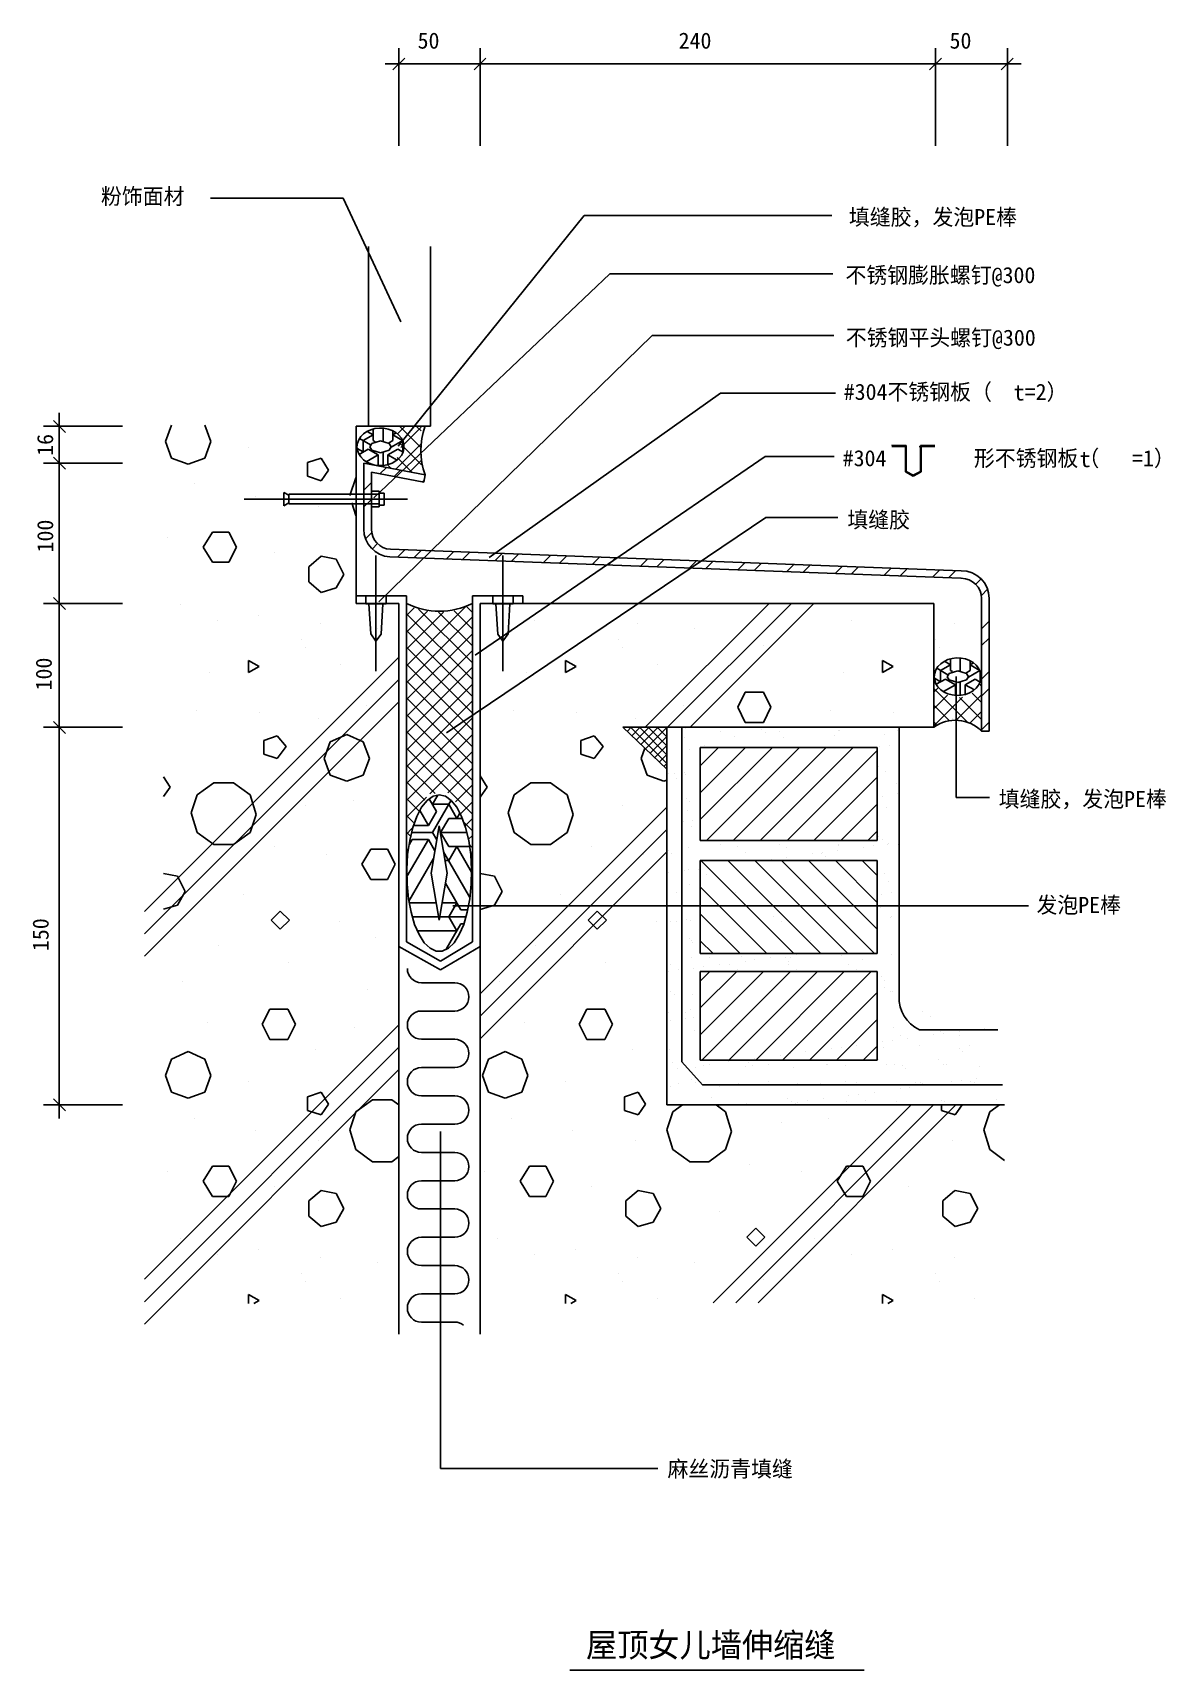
# Model space of a CAD drawing. Header units: metres. Extents: x 3146 to 26774, y 2443 to 36572.
import ezdxf

# ---------------------------------------------------------------- set-up
doc = ezdxf.new("R2010")
doc.units = ezdxf.units.M
for name, color, linetype in [('1', 5, 'Continuous'), ('DIM', 3, 'Continuous'), ('PUB_DIM', 3, 'Continuous'), ('PUB_HATCH', 5, 'Continuous'), ('PUB_TEXT', 7, 'Continuous'), ('S_SURFACE', 2, 'Continuous')]:
    doc.layers.add(name, color=color, linetype=linetype)

msp = doc.modelspace()

# ---------------------------------------------------------------- texts
for s, p in [('50', (11167.85, 36241.05)), ('240', (16609.18, 36241.05)), ('50', (22256.78, 36241.05))]:
    msp.add_text(s, height=335).set_placement(p)
for s, p in [('16', (3570.49, 27754.85)), ('100', (3571.79, 25740.58)), ('100', (3542.02, 22864.74)), ('150', (3476.45, 17432.37))]:
    msp.add_text(s, height=335, rotation=90).set_placement(p)
at = {"layer": 'PUB_TEXT'}
for s, height, p in [('粉饰面材', 335, (4566.66, 32997.14)), ('填缝胶，发泡PE棒', 335, (20158.34, 32563.67)), ('不锈钢膨胀螺钉@300', 335, (20085.58, 31354.11)), ('不锈钢平头螺钉@300', 335, (20093.1, 30050.2)), ('#304不锈钢板（   =2）', 335, (20050.65, 28920.75)), ('t', 335, (23591.41, 28908.11)), ('#304        形不锈钢板（   =1）', 335, (20029.19, 27538.12)), ('t', 335, (24968.51, 27518.88)), ('填缝胶', 335, (20126.2, 26254.17)), ('填缝胶，发泡PE棒', 335, (23281.75, 20434.75)), ('发泡PE棒', 335, (24068.1, 18226.95)), ('麻丝沥青填缝', 335, (16377.28, 6473.21)), ('屋顶女儿墙伸缩缝', 500, (14678.79, 2720.31))]:
    msp.add_text(s, height=height, dxfattribs=at).set_placement(p)

# ---------------------------------------------------------------- blocks, each defined once
blk = doc.blocks.new('_DIMX')
blk.add_line((-150, 0), (150, 0))
blk.add_lwpolyline([(-66.68, -66.7), (64.18, 64.18)])

# ---------------------------------------------------------------- linework, layer by layer
for p, q in [((10142.03, 28370.13), (10142.03, 32115.61)), ((11434.35, 28370.13), (11434.35, 32115.61)), ((9887.06, 24676.48), (9887.06, 28370.13)), ((9887.06, 28370.13), (11434.35, 28370.13)), ((10371.07, 28333.85), (10278.89, 28323.26)), ((10464.09, 28330.31), (10371.07, 28333.85)), ((10554.6, 28312.76), (10464.09, 28330.31)), ((9913.38, 28016.85), (9904.53, 27942.76)), ((9939.62, 28088.28), (9913.38, 28016.85)), ((9982.29, 28154.44), (9939.62, 28088.28)), ((10039.86, 28212.95), (9982.29, 28154.44)), ((10110.24, 28261.7), (10039.86, 28212.95)), ((10190.89, 28298.91), (10110.24, 28261.7)), ((10215.1, 28010.57), (10172.15, 27942.76)), ((10278.89, 28323.26), (10190.89, 28298.91)), ((10394.38, 28066.68), (10215.1, 28010.57)), ((10573.67, 28010.57), (10394.38, 28066.68)), ((10639.31, 28281.84), (10554.6, 28312.76)), ((10616.61, 27942.76), (10573.67, 28010.57)), ((10715.17, 28238.66), (10639.31, 28281.84)), ((10779.43, 28184.79), (10715.17, 28238.66)), ((10829.78, 28122.17), (10779.43, 28184.79)), ((10864.39, 28053.07), (10829.78, 28122.17)), ((10882.02, 27979.97), (10864.39, 28053.07)), ((9904.53, 27942.76), (9913.38, 27868.66)), ((9913.38, 27868.66), (9939.62, 27797.23)), ((9939.62, 27797.23), (9982.29, 27731.07)), ((9982.29, 27731.07), (10039.86, 27672.56)), ((10039.86, 27672.56), (10110.24, 27623.81)), ((10172.15, 27942.76), (10215.1, 27874.94)), ((10215.1, 27874.94), (10394.38, 27818.83)), ((10394.38, 27818.83), (10573.67, 27874.94)), ((10573.67, 27874.94), (10616.61, 27942.76)), ((10639.31, 27603.67), (10715.17, 27646.85)), ((10715.17, 27646.85), (10779.43, 27700.72)), ((10779.43, 27700.72), (10829.78, 27763.34)), ((10829.78, 27763.34), (10864.39, 27832.44)), ((10864.39, 27832.44), (10882.02, 27905.54)), ((10882.02, 27905.54), (10882.02, 27979.97)), ((10110.24, 27623.81), (10190.89, 27586.6)), ((10190.89, 27586.6), (10278.89, 27562.25)), ((10278.89, 27562.25), (10371.07, 27551.66)), ((10371.07, 27551.66), (10464.09, 27555.2)), ((10464.09, 27555.2), (10554.6, 27572.75)), ((10554.6, 27572.75), (10639.31, 27603.67)), ((8483.31, 26933.14), (8377.58, 26992.61)), ((8377.58, 26992.61), (8377.58, 26715.08)), ((10204.24, 27019.04), (10204.24, 26688.65)), ((10368.75, 27019.04), (10204.24, 27019.04)), ((10368.75, 27019.04), (10368.75, 26688.65)), ((10474.48, 26979.4), (10368.75, 26979.4)), ((10474.48, 26979.4), (10474.48, 26728.29)), ((8483.31, 26774.55), (8377.58, 26715.08)), ((8483.31, 26952.96), (10368.75, 26952.96)), ((8483.31, 26952.96), (8483.31, 26754.73)), ((8483.31, 26754.73), (10368.75, 26754.73)), ((10368.75, 26688.65), (10204.24, 26688.65)), ((10474.48, 26728.29), (10368.75, 26728.29)), ((10777.65, 24676.48), (9887.06, 24676.48)), ((10777.65, 9448.86), (10777.65, 24676.48)), ((12469.28, 24676.48), (21926.61, 24676.48)), ((12469.28, 9448.86), (12469.28, 24676.48)), ((21926.61, 24676.48), (21926.61, 22095.82)), ((21946.66, 23225.02), (21937.8, 23150.92)), ((21972.89, 23296.44), (21946.66, 23225.02)), ((22015.57, 23362.6), (21972.89, 23296.44)), ((22073.13, 23421.11), (22015.57, 23362.6)), ((22143.51, 23469.86), (22073.13, 23421.11)), ((22224.17, 23507.08), (22143.51, 23469.86)), ((22248.37, 23218.73), (22205.43, 23150.92)), ((22312.17, 23531.42), (22224.17, 23507.08)), ((22427.66, 23274.84), (22248.37, 23218.73)), ((22404.35, 23542.02), (22312.17, 23531.42)), ((22497.37, 23538.47), (22404.35, 23542.02)), ((22606.94, 23218.73), (22427.66, 23274.84)), ((22587.87, 23520.93), (22497.37, 23538.47)), ((22672.58, 23490), (22587.87, 23520.93)), ((22649.89, 23150.92), (22606.94, 23218.73)), ((22748.44, 23446.83), (22672.58, 23490)), ((22812.71, 23392.95), (22748.44, 23446.83)), ((22863.06, 23330.33), (22812.71, 23392.95)), ((22897.67, 23261.23), (22863.06, 23330.33)), ((22915.29, 23188.14), (22897.67, 23261.23)), ((21937.8, 23150.92), (21946.66, 23076.82)), ((21946.66, 23076.82), (21972.89, 23005.4)), ((21972.89, 23005.4), (22015.57, 22939.23)), ((22015.57, 22939.23), (22073.13, 22880.72)), ((22073.13, 22880.72), (22143.51, 22831.98)), ((22205.43, 23150.92), (22248.37, 23083.1)), ((22248.37, 23083.1), (22427.66, 23027)), ((22427.66, 23027), (22606.94, 23083.1)), ((22606.94, 23083.1), (22649.89, 23150.92)), ((22748.44, 22855.01), (22812.71, 22908.88)), ((22812.71, 22908.88), (22863.06, 22971.5)), ((22863.06, 22971.5), (22897.67, 23040.61)), ((22897.67, 23040.61), (22915.29, 23113.7)), ((22915.29, 23113.7), (22915.29, 23188.14)), ((22143.51, 22831.98), (22224.17, 22794.76)), ((22224.17, 22794.76), (22312.17, 22770.41)), ((22312.17, 22770.41), (22404.35, 22759.82)), ((22404.35, 22759.82), (22497.37, 22763.36)), ((22497.37, 22763.36), (22587.87, 22780.91)), ((22587.87, 22780.91), (22672.58, 22811.83)), ((22672.58, 22811.83), (22748.44, 22855.01)), ((15444.28, 22095.82), (21926.61, 22095.82)), ((15444.28, 22095.82), (16361.08, 21225.06)), ((16361.08, 22095.82), (16361.08, 14226.8)), ((16678.26, 15125.48), (16678.26, 22095.82)), ((21204.38, 22095.82), (21204.38, 16490.12)), ((17060.99, 21676.2), (20747.21, 21676.2)), ((17060.99, 19737.7), (17060.99, 21676.2)), ((20747.21, 21676.2), (20747.21, 19737.7)), ((20747.21, 19737.7), (17060.99, 19737.7)), ((17060.99, 19318.07), (20747.21, 19318.07)), ((17060.99, 17379.57), (17060.99, 19318.07)), ((20747.21, 19318.07), (20747.21, 17379.57)), ((20747.21, 17379.57), (17060.99, 17379.57)), ((17060.99, 17006.57), (20747.21, 17006.57)), ((17060.99, 15159.3), (17060.99, 17006.57)), ((20747.21, 17006.57), (20747.21, 15159.3)), ((21627.28, 15792.31), (23264.07, 15792.31)), ((17106.18, 14646.43), (16678.26, 15125.48)), ((20747.21, 15159.3), (17060.99, 15159.3)), ((23362.46, 14646.43), (17106.18, 14646.43)), ((16361.08, 14226.8), (23404.05, 14226.8)), ((14338.51, 2443.11), (20476.48, 2443.11))]:
    msp.add_line(p, q)
for centre, radius, start, end in [((12749.68, 27869.17), 1513.52, 160.99, 199.72), ((11623.47, 26076.97), 1560.02, 243.86, 296.14), ((22378.94, 21473.82), 769.08, 44.78, 126.03), ((21937.47, 16457.35), 733.83, 177.44, 244.99)]:
    msp.add_arc(centre, radius, start, end)
at = {"layer": '1'}
for p, q in [((21351.67, 27967.46), (21052.06, 27967.46)), ((21052.06, 27951.47), (21335.68, 27951.47)), ((21061.55, 27985.75), (21061.55, 27969.76)), ((21335.68, 27951.47), (21335.68, 27418.67)), ((21351.67, 27428.26), (21351.67, 27967.46)), ((21637.28, 27936.61), (21637.28, 27952.6)), ((21949.51, 27967.46), (21649.9, 27967.46)), ((21649.9, 27967.46), (21649.9, 27428.26)), ((21665.89, 27418.67), (21665.89, 27951.47)), ((21665.89, 27951.47), (21949.51, 27951.47)), ((10045.65, 26228.05), (10045.65, 27604.22)), ((10045.65, 27604.22), (11324.93, 27358.47)), ((10204.24, 26228.05), (10204.24, 27412.26)), ((10204.24, 27412.26), (11295.01, 27202.73)), ((11295.01, 27202.73), (11324.93, 27358.47)), ((21335.68, 27418.67), (21500.8, 27330.45)), ((21500.8, 27348.58), (21351.67, 27428.26)), ((21649.9, 27428.26), (21500.8, 27348.58)), ((21500.8, 27330.45), (21665.89, 27418.67)), ((10591.77, 25647.63), (22492.29, 25202.08)), ((10601.41, 25805.92), (22501.94, 25360.38)), ((9887.06, 24835.07), (9887.06, 24676.48)), ((10936.24, 24835.07), (9887.06, 24835.07)), ((9887.06, 24676.48), (10777.65, 24676.48)), ((10777.65, 24676.48), (10777.65, 17529.99)), ((10936.24, 17625.07), (10936.24, 24835.07)), ((13360.56, 24835.07), (12310.69, 24835.07)), ((12310.69, 24835.07), (12310.69, 17625.07)), ((12469.28, 17530), (12469.28, 24676.48)), ((12469.28, 24676.48), (13360.56, 24676.48)), ((13360.56, 24676.48), (13360.56, 24835.07)), ((22924.85, 22015.55), (22924.85, 24778.88)), ((23083.44, 22015.55), (23083.44, 24778.88)), ((22924.85, 22015.55), (23083.44, 22015.55)), ((10777.65, 17529.99), (11645.12, 17044.72)), ((11645.11, 17224.52), (10936.24, 17625.07)), ((12310.69, 17625.07), (11645.11, 17224.52)), ((11645.12, 17044.72), (12469.28, 17530))]:
    msp.add_line(p, q, dxfattribs=at)
for centre, radius, start, end in [((10627.14, 26228.05), 581.5, 180, 266.51), ((10627.14, 26228.05), 422.91, 180, 266.51), ((22501.94, 24778.88), 581.5, 0, 90), ((22501.94, 24778.88), 422.91, 0, 90)]:
    msp.add_arc(centre, radius, start, end, dxfattribs=at)
at = {"layer": 'PUB_DIM'}
for p, q in [((10777.66, 34218.44), (10777.66, 36253.9)), ((12469.29, 34218.44), (12469.29, 36253.9)), ((12469.29, 34218.44), (12469.29, 36253.9)), ((21962.4, 34218.44), (21962.4, 36253.9)), ((21962.4, 34218.44), (21962.4, 36253.9)), ((23462.41, 34218.44), (23462.41, 36253.9)), ((12467.97, 35923.51), (10778.98, 35923.51)), ((21961.08, 35923.51), (12470.61, 35923.51)), ((23461.09, 35923.51), (21963.72, 35923.51)), ((9616.05, 33123.23), (6847.81, 33123.23)), ((10817.77, 30550.09), (9616.05, 33123.23)), ((10765, 27956.75), (14640.66, 32760.34)), ((14640.66, 32760.34), (19801.31, 32760.34)), ((10253.48, 26878.6), (15176.35, 31550.9)), ((15176.35, 31550.9), (19824.25, 31550.9)), ((10362.92, 24712.13), (16055.42, 30265.5)), ((16055.42, 30265.5), (19846.99, 30265.5)), ((12659.29, 25638.37), (17479.07, 29061.18)), ((17479.07, 29061.18), (19877.27, 29061.18)), ((5016.69, 28370.13), (3368.41, 28370.13)), ((3698.8, 28368.8), (3698.8, 27605.54)), ((12368.04, 23599.39), (18410.78, 27743.19)), ((18410.78, 27743.19), (19850.83, 27743.19)), ((5016.69, 27604.21), (3368.41, 27604.21)), ((5016.69, 27604.21), (3368.41, 27604.21)), ((3698.8, 27602.89), (3698.8, 24677.8)), ((11769.1, 21980.61), (18429.36, 26469.6)), ((18429.36, 26469.6), (19929.97, 26469.6)), ((5016.69, 24676.48), (3368.41, 24676.48)), ((5016.69, 24676.48), (3368.41, 24676.48)), ((3698.8, 24675.16), (3698.8, 22097.15)), ((22397.05, 23155.65), (22397.05, 20630.86)), ((5016.69, 22095.83), (3368.41, 22095.83)), ((5016.69, 22095.83), (3368.41, 22095.83)), ((3698.8, 22094.51), (3698.8, 14228.12)), ((22397.05, 20630.86), (23091.89, 20630.86)), ((11899.54, 18376.66), (23903.91, 18376.66)), ((5016.69, 14226.8), (3368.41, 14226.8)), ((11647.64, 13669.59), (11647.64, 6649.27)), ((11647.64, 6649.27), (16178.69, 6649.27))]:
    msp.add_line(p, q, dxfattribs=at)
at = {"layer": 'PUB_HATCH'}
for p, q in [((5914.27, 28052.42), (6037.33, 28390.83)), ((6858.13, 28052.54), (6735.11, 28390.83)), ((10447.42, 28332), (10447.42, 28062.55)), ((10551.62, 28364.53), (10566.54, 28379.45)), ((10745.4, 28207.87), (10914.69, 28377.16)), ((11243.63, 27919.74), (10785.36, 28378.01)), ((10816.77, 27928.81), (11240.95, 28352.98)), ((11241.45, 28272.36), (11138.12, 28375.69)), ((6040, 27706.41), (5914.14, 28052.54)), ((6732.39, 27706.29), (6858.26, 28052.42)), ((10188.99, 27984.36), (9956.65, 28118.5)), ((10035.39, 28073.04), (10241.4, 28191.98)), ((10035.39, 28073.04), (10035.39, 27835.15)), ((10115.52, 28264.66), (10241.4, 28191.98)), ((10241.4, 28073.04), (10241.4, 28314.71)), ((10284.47, 28048.17), (10241.4, 28073.04)), ((10561.17, 28019.77), (10653.43, 28073.04)), ((10615.39, 27932.14), (10856.95, 28071.6)), ((10653.43, 28073.04), (10653.43, 28275.07)), ((10723.75, 28232.58), (10653.43, 28191.98)), ((10855.24, 28075.47), (10653.43, 28191.98)), ((10712.39, 27473.99), (11243.1, 28004.7)), ((11245.81, 27567.12), (10817.84, 27995.1)), ((10859.44, 28065.73), (10859.44, 27835.15)), ((6386.3, 27580.51), (6040.17, 27706.38)), ((6386.27, 27580.5), (6732.4, 27706.37)), ((7648.1, 27928.22), (7648.1, 27928.22)), ((8872.14, 27611.98), (9155.33, 27706.38)), ((9312.62, 27454.62), (9155.29, 27706.35)), ((9906.28, 27909.7), (10035.39, 27835.15)), ((10138.39, 27894.63), (9946.65, 27783.92)), ((10095.97, 27632.25), (10344.41, 27775.68)), ((10344.41, 27775.68), (10138.39, 27894.63)), ((10344.41, 27775.68), (10344.41, 27553.26)), ((10447.42, 27822.96), (10447.42, 27553.51)), ((10550.42, 27775.68), (10756.44, 27894.63)), ((10740.69, 27665.83), (10550.42, 27775.68)), ((10550.42, 27775.68), (10550.42, 27571.61)), ((11054.16, 27408.34), (10740.24, 27722.26)), ((10756.44, 27894.63), (10864.35, 27832.32)), ((10866.87, 27839.44), (10859.44, 27835.15)), ((11006.36, 27417.52), (11245.26, 27656.42)), ((8872.14, 27328.79), (8872.14, 27611.99)), ((9155.34, 27234.39), (8872.14, 27328.78)), ((9155.32, 27234.35), (9312.65, 27454.62)), ((11324.93, 27358.47), (10045.65, 27604.22)), ((10384.06, 27377.72), (10519.52, 27513.19)), ((10418.42, 27530.46), (10431.86, 27543.89)), ((10620.4, 27491.66), (10542.56, 27569.5)), ((10678.03, 27321.25), (10813.49, 27456.72)), ((6524.76, 27168.31), (6524.76, 27168.31)), ((9756.91, 26930.88), (9879.05, 27297.29)), ((9878.7, 27297.06), (9887.06, 27303.14)), ((10045.65, 27039.31), (10204.24, 27197.9)), ((11265.96, 27208.31), (11303.24, 27245.59)), ((10955.4, 26853.84), (7552.55, 26853.84)), ((7780.26, 26903.99), (7780.26, 26903.99)), ((9101.85, 26705.75), (9101.85, 26705.75)), ((9878.98, 26510.69), (9798.77, 26771.38)), ((10045.65, 26688.87), (10204.24, 26847.46)), ((9887.06, 26504.81), (9878.88, 26510.76)), ((5963.08, 26044.96), (5963.08, 26044.96)), ((6700.92, 25849.79), (6889.72, 26164.46)), ((7235.89, 26164.53), (6889.76, 26164.53)), ((7393.21, 25849.88), (7235.88, 26164.54)), ((10082.36, 26024.71), (10210.9, 26153.25)), ((6889.67, 25535.23), (6700.87, 25849.89)), ((7235.89, 25535.2), (7393.22, 25849.86)), ((8176.74, 25747.61), (8176.74, 25747.61)), ((8902.8, 25440.11), (9154.53, 25660.37)), ((9470.03, 25598.14), (9155.36, 25661.07)), ((9627.32, 25283.49), (9469.99, 25598.15)), ((10220.48, 25812.39), (10332.63, 25924.54)), ((10299.43, 23269.51), (10299.43, 25679.71)), ((10750.65, 25641.68), (10903.58, 25794.61)), ((11088.44, 25629.03), (11241.37, 25781.97)), ((11764.02, 25603.74), (11916.95, 25756.67)), ((12101.81, 25591.09), (12254.74, 25744.03)), ((12777.39, 25565.8), (12930.32, 25718.73)), ((12947.51, 23269.51), (12947.51, 25679.71)), ((13115.18, 25553.15), (13268.12, 25706.08)), ((13790.77, 25527.86), (13943.7, 25680.79)), ((14128.56, 25515.21), (14281.49, 25668.14)), ((14804.14, 25489.92), (14957.07, 25642.85)), ((15141.93, 25477.27), (15294.86, 25630.2)), ((15817.51, 25451.98), (15970.45, 25604.91)), ((6889.76, 25535.21), (7235.89, 25535.21)), ((8903.61, 25126.15), (8903.61, 25440.82)), ((9469.97, 25000.24), (9627.3, 25283.44)), ((16155.3, 25439.33), (16308.24, 25592.26)), ((16830.89, 25414.04), (16983.82, 25566.97)), ((17168.68, 25401.39), (17321.61, 25554.32)), ((17844.26, 25376.1), (17997.19, 25529.03)), ((18182.05, 25363.45), (18334.98, 25516.38)), ((18857.63, 25338.16), (19010.57, 25491.09)), ((19195.43, 25325.51), (19348.36, 25478.44)), ((19871.01, 25300.22), (20023.94, 25453.15)), ((20208.8, 25287.57), (20361.73, 25440.5)), ((20884.38, 25262.28), (21037.31, 25415.21)), ((21222.17, 25249.63), (21375.1, 25402.56)), ((21897.75, 25224.34), (22050.69, 25377.27)), ((22235.55, 25211.69), (22388.48, 25364.62)), ((9154.9, 24906.21), (8903.17, 25126.48)), ((9155.14, 24905.83), (9469.8, 25000.23)), ((22801.81, 25077.08), (22913.95, 25189.23)), ((22919.72, 24844.55), (23049.58, 24974.41)), ((6227.4, 24657.3), (6227.4, 24657.3)), ((10930.24, 23368.21), (12190.62, 24628.59)), ((10930.24, 24419.53), (11099.47, 24588.75)), ((12310.71, 24492.34), (12179.07, 24623.98)), ((15912.41, 22095.82), (18493.07, 24676.48)), ((16379.66, 22095.82), (18960.32, 24676.48)), ((16846.91, 22095.82), (19427.57, 24676.48)), ((6987.31, 24326.9), (6987.31, 24326.9)), ((7846.34, 24426.02), (7846.34, 24426.02)), ((9134.88, 24260.82), (9134.88, 24260.82)), ((10930.24, 24069.09), (11374.79, 24513.63)), ((10930.24, 23718.65), (11710.21, 24498.62)), ((12310.81, 23090.48), (10930.24, 24471.05)), ((10930.24, 23017.77), (12310.71, 24398.24)), ((12310.78, 23440.95), (11189.91, 24561.82)), ((12310.76, 23791.41), (11603.55, 24498.62)), ((12310.73, 24141.88), (11928.55, 24524.06)), ((13595.23, 24326.9), (13595.23, 24326.9)), ((15742.8, 24260.82), (15742.8, 24260.82)), ((20203.15, 24326.9), (20203.15, 24326.9)), ((22350.72, 24260.82), (22350.72, 24260.82)), ((22924.85, 24148.81), (23083.44, 24307.4)), ((8738.41, 23930.43), (8738.41, 23930.43)), ((10324.31, 24161.71), (10324.31, 24161.71)), ((12310.84, 22740.02), (10930.24, 24120.61)), ((10930.24, 22667.34), (12310.74, 24047.83)), ((15346.33, 23930.43), (15346.33, 23930.43)), ((16932.23, 24161.71), (16932.23, 24161.71)), ((21954.25, 23930.43), (21954.25, 23930.43)), ((22924.85, 23798.37), (23083.44, 23956.96)), ((5473.58, 18257.79), (10768.52, 23552.73)), ((8837.53, 23765.23), (8837.53, 23765.23)), ((12310.86, 22389.56), (10930.24, 23770.18)), ((10930.24, 22316.9), (12310.77, 23697.42)), ((15445.45, 23765.23), (15445.45, 23765.23)), ((18385.97, 23798.27), (18385.97, 23798.27)), ((22053.37, 23765.23), (22053.37, 23765.23)), ((6822.11, 23236.6), (6822.11, 23236.6)), ((7865.22, 23364.03), (7644.95, 23489.9)), ((7644.95, 23238.17), (7865.21, 23364.03)), ((7644.96, 23238.18), (7644.96, 23489.91)), ((9564.4, 23401.79), (9564.4, 23401.79)), ((12310.89, 22039.09), (10930.24, 23419.74)), ((10930.24, 21966.46), (12310.79, 23347.01)), ((13430.03, 23236.6), (13430.03, 23236.6)), ((14473.14, 23364.03), (14252.87, 23489.9)), ((14252.87, 23238.17), (14473.13, 23364.03)), ((14252.88, 23238.18), (14252.88, 23489.91)), ((16172.32, 23401.79), (16172.32, 23401.79)), ((20037.95, 23236.6), (20037.95, 23236.6)), ((21081.05, 23364.03), (20860.79, 23489.89)), ((20860.79, 23238.17), (21081.05, 23364.03)), ((20860.8, 23238.18), (20860.8, 23489.91)), ((22222.26, 23192.52), (21989.92, 23326.66)), ((22068.66, 23281.2), (22274.68, 23400.14)), ((22068.66, 23281.2), (22068.66, 23043.32)), ((22148.8, 23472.82), (22274.68, 23400.14)), ((22274.68, 23281.2), (22274.68, 23522.88)), ((22317.75, 23256.34), (22274.68, 23281.2)), ((22480.69, 23540.16), (22480.69, 23270.72)), ((22594.44, 23227.93), (22686.71, 23281.2)), ((22648.67, 23140.3), (22890.23, 23279.76)), ((22686.71, 23281.2), (22686.71, 23483.23)), ((22757.02, 23440.74), (22686.71, 23400.14)), ((22888.51, 23283.63), (22686.71, 23400.14)), ((22892.72, 23273.9), (22892.72, 23043.32)), ((22924.85, 23097.49), (23083.44, 23256.08)), ((5473.58, 17790.54), (10768.52, 23085.48)), ((12310.92, 21688.63), (10930.24, 23069.3)), ((10930.24, 21616.02), (12310.82, 22996.6)), ((21927.37, 22828.54), (22016.97, 22918.15)), ((22637.24, 22198.23), (21927.37, 22908.1)), ((21939.55, 23117.86), (22068.66, 23043.32)), ((22171.67, 23102.79), (21979.92, 22992.08)), ((22129.25, 22840.41), (22377.68, 22983.85)), ((22377.68, 22983.85), (22171.67, 23102.79)), ((22377.68, 22983.85), (22377.68, 22761.42)), ((22480.69, 23031.12), (22480.69, 22761.68)), ((22583.7, 22983.85), (22789.71, 23102.79)), ((22773.96, 22874), (22583.7, 22983.85)), ((22583.7, 22983.85), (22583.7, 22779.77)), ((22789.71, 23102.79), (22897.62, 23040.49)), ((22924.71, 22962.07), (22891.67, 22995.11)), ((22900.15, 23047.61), (22892.72, 23043.32)), ((22924.85, 22747.05), (23083.44, 22905.64)), ((5473.58, 17323.29), (10768.52, 22618.23)), ((10093.03, 22542.76), (10093.03, 22542.76)), ((12310.94, 21338.16), (10930.24, 22718.86)), ((10930.24, 21265.59), (12310.84, 22646.19)), ((16700.95, 22542.76), (16700.95, 22542.76)), ((17840.03, 22514.43), (17997.36, 22829.09)), ((18374.96, 22829.11), (17997.36, 22829.11)), ((18532.28, 22514.46), (18374.95, 22829.12)), ((21927.37, 22478.1), (22213.33, 22764.07)), ((21927.37, 22127.66), (22526.27, 22726.56)), ((22252.58, 22232.45), (21927.37, 22557.66)), ((22392.92, 22242.78), (22924.71, 22774.57)), ((22924.71, 22261.19), (22467.04, 22718.87)), ((22924.71, 22611.63), (22726.42, 22809.92)), ((6557.8, 22443.65), (6557.8, 22443.65)), ((7879.38, 22410.61), (7879.38, 22410.61)), ((9101.85, 22278.45), (9101.85, 22278.45)), ((12310.97, 20987.7), (10930.24, 22368.43)), ((10930.24, 20915.15), (12310.87, 22295.77)), ((13165.72, 22443.65), (13165.72, 22443.65)), ((14487.3, 22410.61), (14487.3, 22410.61)), ((15709.77, 22278.45), (15709.77, 22278.45)), ((17997.35, 22199.79), (17840.02, 22514.46)), ((17997.36, 22199.78), (18374.95, 22199.78)), ((18374.95, 22199.77), (18532.28, 22514.43)), ((19773.64, 22443.65), (19773.64, 22443.65)), ((21095.22, 22410.61), (21095.22, 22410.61)), ((21994.6, 22139.99), (21927.37, 22207.22)), ((22317.69, 22278.45), (22317.69, 22278.45)), ((22681.48, 22180.9), (22924.71, 22424.13)), ((22924.85, 22046.18), (23083.44, 22204.77)), ((7959.62, 21822.19), (8242.81, 21916.59)), ((8431.56, 21696.36), (8242.77, 21916.62)), ((9343.84, 21790.59), (9689.96, 21947.92)), ((10036.34, 21790.72), (9690.21, 21948.05)), ((12311, 20637.24), (10930.24, 22017.99)), ((10930.24, 20564.71), (12310.9, 21945.36)), ((14567.54, 21822.19), (14850.73, 21916.59)), ((15039.48, 21696.36), (14850.68, 21916.63)), ((15534.62, 22010.01), (15620.43, 22095.82)), ((16361.08, 21338.57), (15603.83, 22095.82)), ((15630.48, 21918.97), (15807.33, 22095.82)), ((15726.34, 21827.92), (15994.23, 22095.82)), ((16361.08, 21525.47), (15790.73, 22095.82)), ((15822.19, 21736.88), (16181.13, 22095.82)), ((15918.05, 21645.84), (16361.08, 22088.86)), ((16361.08, 21712.37), (15977.63, 22095.82)), ((16013.91, 21554.79), (16361.08, 21901.96)), ((16361.08, 21899.27), (16164.53, 22095.82)), ((16361.08, 22086.17), (16351.43, 22095.82)), ((16733.76, 21883.21), (16733.76, 21883.21)), ((16757.46, 22071.05), (16757.46, 22071.05)), ((17473.03, 22016.94), (17473.03, 22016.94)), ((17771.57, 21896.45), (17771.57, 21896.45)), ((18343.94, 22057.42), (18343.94, 22057.42)), ((18417.02, 21990.46), (18417.02, 21990.46)), ((18707.71, 22019.19), (18707.71, 22019.19)), ((18785.79, 21891.59), (18785.79, 21891.59)), ((19856.63, 21930.17), (19856.63, 21930.17)), ((19942.39, 22021.43), (19942.39, 22021.43)), ((19953.8, 22022.37), (19953.8, 22022.37)), ((20894.44, 21943.4), (20894.44, 21943.4)), ((21177.07, 22023.68), (21177.07, 22023.68)), ((22895.04, 22044.02), (22924.71, 22073.7)), ((7959.62, 21539), (7959.62, 21822.19)), ((8242.82, 21444.59), (7959.62, 21538.99)), ((8242.81, 21444.59), (8431.61, 21696.32)), ((9218.23, 21444.49), (9344.09, 21790.62)), ((10162.09, 21444.62), (10036.22, 21790.75)), ((11862.42, 20735.37), (10930.24, 21667.55)), ((11425.67, 20709.7), (12310.92, 21594.95)), ((14567.54, 21539), (14567.54, 21822.19)), ((14850.74, 21444.59), (14567.54, 21538.99)), ((14850.73, 21444.59), (15039.53, 21696.32)), ((15826.14, 21444.49), (15904.16, 21659.03)), ((16109.76, 21463.75), (16361.08, 21715.06)), ((16205.62, 21372.71), (16361.08, 21528.16)), ((16840.24, 21631.25), (16840.24, 21631.25)), ((17060.99, 21293.58), (17443.61, 21676.2)), ((17060.99, 20732.88), (18004.31, 21676.2)), ((17060.99, 20172.18), (18565.01, 21676.2)), ((17152.08, 21709.44), (17152.08, 21709.44)), ((17187.21, 19737.7), (19125.71, 21676.2)), ((17747.91, 19737.7), (19686.41, 21676.2)), ((18308.61, 19737.7), (20247.12, 21676.2)), ((18869.32, 19737.7), (20747.21, 21615.59)), ((20800.39, 21695.07), (20800.39, 21695.07)), ((21006.76, 21722.24), (21006.76, 21722.24)), ((9343.96, 21098.49), (9218.1, 21444.62)), ((10036.35, 21098.36), (10162.22, 21444.49)), ((11531.44, 20715.92), (10930.24, 21317.11)), ((11798, 20731.59), (12310.95, 21244.54)), ((15951.87, 21098.49), (15826, 21444.62)), ((16301.48, 21281.66), (16361.08, 21341.26)), ((16737.88, 21160.23), (16737.88, 21160.23)), ((17060.21, 21202.67), (17060.21, 21202.67)), ((20766.43, 21277.73), (20766.43, 21277.73)), ((20919.42, 21179.47), (20919.42, 21179.47)), ((6008.67, 20846.7), (5871.77, 21065.74)), ((5871.77, 20655.02), (6008.69, 20846.7)), ((6574.72, 20689.13), (6920.85, 20940.86)), ((7330.29, 20941.13), (6921.23, 20941.13)), ((7676.28, 20689.47), (7330.15, 20941.2)), ((9690.26, 20972.6), (9344.13, 21098.46)), ((9690.23, 20972.58), (10036.36, 21098.45)), ((11321.32, 20575.6), (10930.24, 20966.67)), ((11958.09, 20541.24), (12310.98, 20894.13)), ((12616.58, 20846.7), (12469.28, 21082.39)), ((12469.28, 20640.44), (12616.6, 20846.7)), ((13182.62, 20689.11), (13528.75, 20940.84)), ((13938.21, 20941.13), (13529.15, 20941.13)), ((14284.18, 20689.48), (13938.05, 20941.22)), ((16298.18, 20972.6), (15952.05, 21098.46)), ((16298.15, 20972.58), (16361.08, 20995.46)), ((16378.24, 20978.44), (16378.24, 20978.44)), ((16391.36, 21128.4), (16391.36, 21128.4)), ((16531.51, 21133.06), (16531.51, 21133.06)), ((16558.55, 21021.89), (16558.55, 21021.89)), ((16758.74, 21119.27), (16758.74, 21119.27)), ((19430.02, 19737.7), (20747.21, 21054.89)), ((21161.05, 20916.13), (21161.05, 20916.13)), ((6449.23, 20311.78), (6575.09, 20689.37)), ((7802.21, 20280.37), (7676.35, 20689.43)), ((9828.72, 20560.39), (9828.72, 20560.39)), ((10930.24, 20214.27), (11354.08, 20638.11)), ((11200.79, 20345.69), (10930.24, 20616.24)), ((11561.85, 20344.65), (11411.45, 20605.15)), ((11588.3, 20683.45), (11477.27, 20491.15)), ((11477.27, 19905.15), (11864.96, 20576.65)), ((11815.59, 20491.15), (11477.27, 20491.15)), ((11815.59, 20491.15), (11984.76, 20198.15)), ((12311.02, 20286.77), (11867.06, 20730.73)), ((12063.36, 20296.08), (12311, 20543.72)), ((13057.15, 20311.78), (13183.01, 20689.37)), ((14410.13, 20280.37), (14284.26, 20689.43)), ((16772.86, 20616.83), (16772.86, 20616.83)), ((16845.94, 20549.87), (16845.94, 20549.87)), ((19990.72, 19737.7), (20747.21, 20494.19)), ((20864.48, 20645.17), (20864.48, 20645.17)), ((21165.94, 20716.66), (21165.94, 20716.66)), ((6575.03, 19902.77), (6449.16, 20311.83)), ((7676.41, 19902.72), (7802.28, 20280.31)), ((8837.53, 20461.27), (8837.53, 20461.27)), ((11082.02, 20114.02), (10930.24, 20265.8)), ((11214.71, 20359.91), (11392.69, 20051.65)), ((11392.69, 20051.65), (11561.85, 20344.65)), ((11646.43, 19905.15), (11815.59, 20198.15)), ((11815.59, 20198.15), (12099.81, 20198.15)), ((12048.52, 20308.58), (11984.76, 20198.15)), ((12152.89, 20035.16), (12311.03, 20193.31)), ((12469.28, 16540.41), (16361.08, 20432.21)), ((13182.94, 19902.77), (13057.07, 20311.83)), ((14284.33, 19902.71), (14410.2, 20280.31)), ((15445.45, 20461.27), (15445.45, 20461.27)), ((16783.72, 20355.34), (16783.72, 20355.34)), ((16897.06, 20154.65), (16897.06, 20154.65)), ((20944.39, 20415.53), (20944.39, 20415.53)), ((6921.09, 19651.09), (6574.96, 19902.82)), ((7329.91, 19650.74), (7676.04, 19902.47)), ((10930.24, 19863.83), (11057.4, 19990.99)), ((11023.58, 19822.02), (10930.24, 19915.36)), ((11477.27, 19905.15), (11043.08, 19905.15)), ((11392.69, 20051.65), (11083.75, 20051.65)), ((11477.27, 19905.15), (11567.8, 19748.34)), ((12193.1, 19905.15), (11646.43, 19905.15)), ((11646.43, 19905.15), (11815.59, 19612.15)), ((12311.05, 19936.31), (12121.91, 20125.44)), ((12223.1, 19754.94), (12311.06, 19842.89)), ((12469.28, 16073.16), (16361.08, 19964.96)), ((13528.99, 19651.1), (13182.86, 19902.83)), ((13937.81, 19650.72), (14283.94, 19902.46)), ((16711.57, 20135.58), (16711.57, 20135.58)), ((16878.76, 20029.07), (16878.76, 20029.07)), ((20551.42, 19737.7), (20747.21, 19933.49)), ((20781.82, 19823.51), (20781.82, 19823.51)), ((6921.23, 19651.01), (7330.29, 19651.01)), ((8176.74, 19602.24), (8176.74, 19602.24)), ((10004.87, 19241.87), (10193.67, 19556.53)), ((10539.85, 19556.61), (10193.72, 19556.61)), ((10697.17, 19241.96), (10539.84, 19556.62)), ((10965.13, 19530.03), (10930.24, 19564.92)), ((10930.24, 19513.4), (10969.7, 19552.86)), ((10945.2, 18983.59), (11392.69, 19758.65)), ((11054.36, 19758.65), (10989.8, 19646.83)), ((11392.69, 19758.65), (11054.36, 19758.65)), ((11392.69, 19758.65), (11528.95, 19522.64)), ((11711.1, 19500.14), (12260.09, 18549.27)), ((11815.59, 19319.16), (11984.76, 19612.15)), ((11815.59, 19612.15), (12251.35, 19612.15)), ((12292.85, 19078.52), (11984.76, 19612.15)), ((12311.07, 19585.84), (12238.94, 19657.97)), ((12272.32, 19453.72), (12311.08, 19492.48)), ((12469.28, 15605.91), (16361.08, 19497.71)), ((13529.15, 19651.01), (13938.21, 19651.01)), ((14784.66, 19602.24), (14784.66, 19602.24)), ((16393.63, 19524.22), (16393.63, 19524.22)), ((16466.71, 19457.26), (16466.71, 19457.26)), ((16808.69, 19591.4), (16808.69, 19591.4)), ((17480.65, 19645.63), (17480.65, 19645.63)), ((17846.5, 19604.64), (17846.5, 19604.64)), ((18003.49, 19489.16), (18003.49, 19489.16)), ((18715.33, 19647.87), (18715.33, 19647.87)), ((18860.72, 19599.77), (18860.72, 19599.77)), ((19397.05, 19457.25), (19397.05, 19457.25)), ((19589.97, 19475.54), (19589.97, 19475.54)), ((19603.42, 19484.42), (19603.42, 19484.42)), ((19925.75, 19526.85), (19925.75, 19526.85)), ((19931.56, 19638.35), (19931.56, 19638.35)), ((19950.01, 19650.11), (19950.01, 19650.11)), ((20464.27, 19597.75), (20464.27, 19597.75)), ((20670.64, 19624.92), (20670.64, 19624.92)), ((20854.9, 19756.55), (20854.9, 19756.55)), ((20969.37, 19651.59), (20969.37, 19651.59)), ((20992.97, 19667.36), (20992.97, 19667.36)), ((21184.69, 19652.36), (21184.69, 19652.36)), ((9267.04, 19437.04), (9267.04, 19437.04)), ((10193.63, 18927.31), (10004.83, 19241.97)), ((10539.85, 18927.28), (10697.18, 19241.94)), ((11501, 19360.25), (10988.39, 18472.39)), ((11493.92, 19319.16), (11477.27, 19319.16)), ((11490.1, 19296.94), (11477.27, 19319.16)), ((11815.59, 19319.16), (11742.26, 19319.16)), ((12311.1, 19235.38), (12307.38, 19239.1)), ((15874.96, 19437.04), (15874.96, 19437.04)), ((16811.64, 19141.19), (16811.64, 19141.19)), ((17031.77, 19142.77), (17031.77, 19142.77)), ((17031.77, 19142.77), (17031.77, 19142.77)), ((19011.77, 17379.57), (17073.27, 19318.07)), ((19572.47, 17379.57), (17633.97, 19318.07)), ((20133.17, 17379.57), (18194.67, 19318.07)), ((18536.2, 19343.92), (18536.2, 19343.92)), ((20693.87, 17379.57), (18755.37, 19318.07)), ((18858.52, 19386.35), (18858.52, 19386.35)), ((20747.21, 17886.94), (19316.07, 19318.07)), ((19663.05, 19408.57), (19663.05, 19408.57)), ((20747.21, 18447.64), (19876.78, 19318.07)), ((20747.21, 19008.34), (20437.48, 19318.07)), ((21199.83, 19440.48), (21199.83, 19440.48)), ((6166.1, 18990.22), (5871.77, 19049.08)), ((6323.36, 18675.57), (6166.03, 18990.23)), ((10193.72, 18927.29), (10539.85, 18927.29)), ((12069.34, 18293.66), (11750.72, 18845.53)), ((12774.01, 18990.22), (12469.28, 19051.17)), ((12931.28, 18675.57), (12773.95, 18990.23)), ((16401.75, 19062.91), (16401.75, 19062.91)), ((16724.08, 19105.35), (16724.08, 19105.35)), ((16833.67, 18827.46), (16833.67, 18827.46)), ((17198.96, 19036.26), (17198.96, 19036.26)), ((20903, 19042.99), (20903, 19042.99)), ((20994.34, 18887.65), (20994.34, 18887.65)), ((6166.01, 18392.32), (6323.34, 18675.52)), ((7548.98, 18611.05), (7548.98, 18611.05)), ((10994.49, 18440.16), (11555.24, 18440.16)), ((11680.94, 18440.16), (11984.76, 18440.16)), ((11815.59, 18147.16), (11984.76, 18440.16)), ((12773.93, 18392.32), (12931.26, 18675.52)), ((14156.9, 18611.05), (14156.9, 18611.05)), ((16566.17, 18650.57), (16566.17, 18650.57)), ((18451.07, 17379.57), (17060.99, 18769.65)), ((17800.85, 18652.81), (17800.85, 18652.81)), ((20829.82, 18619.34), (20829.82, 18619.34)), ((21036.19, 18646.51), (21036.19, 18646.51)), ((5871.77, 18304.09), (6165.82, 18392.3)), ((8116.95, 18077.7), (8305.75, 18266.5)), ((8494.54, 18077.69), (8305.74, 18266.49)), ((11605.68, 18147.16), (11059.93, 18147.16)), ((12176.25, 18147.16), (11630.5, 18147.16)), ((11815.59, 18147.16), (11984.76, 17854.16)), ((12213.96, 18293.66), (12069.34, 18293.66)), ((12469.28, 18300.96), (12773.74, 18392.3)), ((14724.87, 18077.7), (14913.67, 18266.5)), ((15102.46, 18077.69), (14913.66, 18266.49)), ((17890.37, 17379.57), (17060.99, 18208.95)), ((18586.65, 18152.2), (18586.65, 18152.2)), ((20820.6, 18347.87), (20820.6, 18347.87)), ((21019.32, 18123.71), (21019.32, 18123.71)), ((21056.01, 18156.69), (21056.01, 18156.69)), ((8305.74, 17888.9), (8116.94, 18077.69)), ((8305.75, 17888.9), (8494.54, 18077.7)), ((9531.36, 18049.38), (9531.36, 18049.38)), ((11165.18, 17854.16), (11984.76, 17854.16)), ((12069.34, 18000.66), (11763.01, 17470.08)), ((12133.01, 18000.66), (12069.34, 18000.66)), ((14913.66, 17888.89), (14724.86, 18077.69)), ((14913.67, 17888.9), (15102.46, 18077.7)), ((16139.28, 18049.38), (16139.28, 18049.38)), ((16432.41, 18048.57), (16432.41, 18048.57)), ((16560.93, 18057.33), (16560.93, 18057.33)), ((16767.3, 18084.5), (16767.3, 18084.5)), ((16858.64, 18063.52), (16858.64, 18063.52)), ((18753.85, 18045.69), (18753.85, 18045.69)), ((7020.35, 17553.79), (7020.35, 17553.79)), ((10291.27, 17718.98), (10291.27, 17718.98)), ((13628.27, 17553.79), (13628.27, 17553.79)), ((16827.03, 17686.97), (16827.03, 17686.97)), ((16886.38, 17657.75), (16886.38, 17657.75)), ((16900.11, 17620.01), (16900.11, 17620.01)), ((17329.67, 17379.57), (17060.99, 17648.25)), ((19355.74, 17662.24), (19355.74, 17662.24)), ((21195.37, 17640.94), (21195.37, 17640.94)), ((8474.09, 17190.35), (8474.09, 17190.35)), ((15082.01, 17190.35), (15082.01, 17190.35)), ((16437.5, 17154.9), (16437.5, 17154.9)), ((16883.62, 17299.59), (16883.62, 17299.59)), ((16926.48, 17078.93), (16926.48, 17078.93)), ((17132.85, 17106.1), (17132.85, 17106.1)), ((17245.04, 17303.94), (17245.04, 17303.94)), ((17455.18, 17148.53), (17455.18, 17148.53)), ((17672.18, 17157.14), (17672.18, 17157.14)), ((17921.43, 17312.82), (17921.43, 17312.82)), ((17993.7, 17219.43), (17993.7, 17219.43)), ((18200.07, 17246.6), (18200.07, 17246.6)), ((18522.4, 17289.03), (18522.4, 17289.03)), ((18831.51, 17290.31), (18831.51, 17290.31)), ((18904.59, 17223.35), (18904.59, 17223.35)), ((18906.86, 17159.39), (18906.86, 17159.39)), ((18935.65, 17307.96), (18935.65, 17307.96)), ((19060.92, 17359.93), (19060.92, 17359.93)), ((20006.48, 17346.54), (20006.48, 17346.54)), ((20141.54, 17161.63), (20141.54, 17161.63)), ((20141.54, 17161.63), (20141.54, 17161.63)), ((20441.37, 17255.25), (20441.37, 17255.25)), ((21044.29, 17359.78), (21044.29, 17359.78)), ((6260.44, 16793.87), (6260.44, 16793.87)), ((12868.36, 16793.87), (12868.36, 16793.87)), ((16372.48, 16907.38), (16372.48, 16907.38)), ((16387.96, 17008.03), (16387.96, 17008.03)), ((16604.69, 17048.38), (16604.69, 17048.38)), ((17060.99, 16807.97), (17259.59, 17006.57)), ((17060.99, 16247.27), (17820.29, 17006.57)), ((17060.99, 15686.57), (18380.99, 17006.57)), ((17094.42, 15159.3), (18941.7, 17006.57)), ((17655.12, 15159.3), (19502.4, 17006.57)), ((17839.37, 17050.63), (17839.37, 17050.63)), ((18215.82, 15159.3), (20063.1, 17006.57)), ((18776.52, 15159.3), (20623.8, 17006.57)), ((19074.05, 17052.87), (19074.05, 17052.87)), ((20308.73, 17055.12), (20308.73, 17055.12)), ((20308.73, 17055.12), (20308.73, 17055.12)), ((20836, 16893.65), (20836, 16893.65)), ((20909.07, 16826.69), (20909.07, 16826.69)), ((10126.07, 16628.68), (10126.07, 16628.68)), ((16447.8, 16594.36), (16447.8, 16594.36)), ((16520.88, 16527.39), (16520.88, 16527.39)), ((16908.59, 16535.65), (16908.59, 16535.65)), ((19337.23, 15159.3), (20747.21, 16569.29)), ((20910.62, 16671.67), (20910.62, 16671.67)), ((20910.62, 16671.67), (20910.62, 16671.67)), ((21022.39, 16591.63), (21022.39, 16591.63)), ((21069.27, 16595.84), (21069.27, 16595.84)), ((7928.15, 15906.51), (8085.48, 16221.18)), ((8463.08, 16221.19), (8085.48, 16221.19)), ((8620.4, 15906.53), (8463.07, 16221.2)), ((14536.07, 15906.51), (14693.4, 16221.17)), ((15071, 16221.19), (14693.4, 16221.19)), ((15228.32, 15906.54), (15070.99, 16221.2)), ((16397.46, 16143.44), (16397.46, 16143.44)), ((16757.7, 16162.08), (16757.7, 16162.08)), ((16865.81, 16211.33), (16865.81, 16211.33)), ((16924.9, 16055.57), (16924.9, 16055.57)), ((21696.42, 16171.06), (21696.42, 16171.06)), ((21863.62, 16064.55), (21863.62, 16064.55)), ((5473.58, 10591.23), (10777.65, 15895.3)), ((6789.07, 15934.84), (6789.07, 15934.84)), ((8085.47, 15591.87), (7928.14, 15906.53)), ((8463.07, 15591.85), (8620.4, 15906.51)), ((9861.76, 15835.73), (9861.76, 15835.73)), ((13396.99, 15934.84), (13396.99, 15934.84)), ((14693.39, 15591.87), (14536.06, 15906.54)), ((15070.99, 15591.85), (15228.32, 15906.51)), ((16431.18, 15987.18), (16431.18, 15987.18)), ((16753.51, 16029.62), (16753.51, 16029.62)), ((16933.57, 15771.71), (16933.57, 15771.71)), ((19897.93, 15159.3), (20747.21, 16008.59)), ((21094.24, 15831.9), (21094.24, 15831.9)), ((22066.63, 15765.98), (22066.63, 15765.98)), ((22132.83, 15711.29), (22132.83, 15711.29)), ((22132.83, 15711.29), (22132.83, 15711.29)), ((22455.16, 15753.72), (22455.16, 15753.72)), ((22455.16, 15753.72), (22455.16, 15753.72)), ((22993.69, 15824.62), (22993.69, 15824.62)), ((5473.58, 10123.98), (10777.65, 15428.05)), ((8085.48, 15591.86), (8463.08, 15591.86)), ((9035.77, 15373.17), (9035.77, 15373.17)), ((14693.4, 15591.86), (15070.99, 15591.86)), ((15643.69, 15373.17), (15643.69, 15373.17)), ((16422.43, 15379.5), (16422.43, 15379.5)), ((19792.02, 15403.11), (19792.02, 15403.11)), ((19998.39, 15430.28), (19998.39, 15430.28)), ((20320.72, 15472.72), (20320.72, 15472.72)), ((20458.63, 15159.3), (20747.21, 15447.89)), ((20859.24, 15543.62), (20859.24, 15543.62)), ((20859.24, 15543.62), (20859.24, 15543.62)), ((20874.78, 15418.01), (20874.78, 15418.01)), ((21065.61, 15570.79), (21065.61, 15570.79)), ((21065.61, 15570.79), (21065.61, 15570.79)), ((21230.83, 15678.85), (21230.83, 15678.85)), ((21387.94, 15613.22), (21387.94, 15613.22)), ((21387.94, 15613.22), (21387.94, 15613.22)), ((21630.35, 15460.17), (21630.35, 15460.17)), ((21926.46, 15684.12), (21926.46, 15684.12)), ((21926.46, 15684.12), (21926.46, 15684.12)), ((22461.25, 15404.38), (22461.25, 15404.38)), ((22465.51, 15681.1), (22465.51, 15681.1)), ((22465.51, 15681.1), (22465.51, 15681.1)), ((22668.16, 15473.41), (22668.16, 15473.41)), ((22668.16, 15473.41), (22668.16, 15473.41)), ((5914.27, 14836.57), (6040.13, 15182.7)), ((6039.86, 15182.66), (6385.99, 15340)), ((6732.42, 15182.8), (6386.29, 15340.13)), ((6858.14, 14836.7), (6732.27, 15182.83)), ((12522.18, 14836.57), (12648.05, 15182.7)), ((12647.76, 15182.66), (12993.89, 15339.99)), ((13340.33, 15182.8), (12994.2, 15340.13)), ((13466.04, 14836.7), (13340.18, 15182.83)), ((16486.58, 15118.71), (16486.58, 15118.71)), ((17119.06, 15051.21), (17119.06, 15051.21)), ((17119.06, 15051.21), (17119.06, 15051.21)), ((17245.1, 15062.76), (17245.1, 15062.76)), ((17657.58, 15122.11), (17657.58, 15122.11)), ((17657.58, 15122.11), (17657.58, 15122.11)), ((17863.95, 15149.28), (17863.95, 15149.28)), ((17863.95, 15149.28), (17863.95, 15149.28)), ((17996.35, 15021.01), (17996.35, 15021.01)), ((18073.06, 15105.08), (18073.06, 15105.08)), ((18146.14, 15038.12), (18146.14, 15038.12)), ((18186.28, 15191.71), (18186.28, 15191.71)), ((18479.78, 15065), (18479.78, 15065)), ((18724.8, 15262.61), (18724.8, 15262.61)), ((18931.17, 15289.78), (18931.17, 15289.78)), ((19253.5, 15332.22), (19253.5, 15332.22)), ((19682.92, 15070.03), (19682.92, 15070.03)), ((19714.46, 15067.24), (19714.46, 15067.24)), ((20081.41, 15054.73), (20081.41, 15054.73)), ((20781.95, 15176), (20781.95, 15176)), ((20949.14, 15069.49), (20949.14, 15069.49)), ((21119.22, 15067.96), (21119.22, 15067.96)), ((21269.4, 15056.4), (21269.4, 15056.4)), ((22016.63, 15178.24), (22016.63, 15178.24)), ((22133.44, 15063.1), (22133.44, 15063.1)), ((22133.44, 15063.1), (22133.44, 15063.1)), ((22183.82, 15071.73), (22183.82, 15071.73)), ((22534.33, 15337.41), (22534.33, 15337.41)), ((22879.26, 15021.35), (22879.26, 15021.35)), ((5473.58, 9656.73), (10777.65, 14960.8)), ((6040.01, 14490.57), (5914.15, 14836.7)), ((6732.39, 14490.44), (6858.26, 14836.57)), ((7648.1, 14712.38), (7648.1, 14712.38)), ((12647.92, 14490.57), (12522.06, 14836.7)), ((13340.31, 14490.44), (13466.17, 14836.57)), ((14256.02, 14712.38), (14256.02, 14712.38)), ((16590.36, 14981.61), (16590.36, 14981.61)), ((16612.31, 14677.07), (16612.31, 14677.07)), ((16796.73, 15008.78), (16796.73, 15008.78)), ((16796.73, 15008.78), (16796.73, 15008.78)), ((16881.21, 14757.11), (16881.21, 14757.11)), ((16954.28, 14690.14), (16954.28, 14690.14)), ((16958.54, 15007.77), (16958.54, 15007.77)), ((17846.99, 14679.31), (17846.99, 14679.31)), ((18491.07, 14722.05), (18491.07, 14722.05)), ((19010.57, 15016.15), (19010.57, 15016.15)), ((19081.67, 14681.55), (19081.67, 14681.55)), ((20077.54, 14708.43), (20077.54, 14708.43)), ((20316.35, 14683.8), (20316.35, 14683.8)), ((21342.48, 14989.44), (21342.48, 14989.44)), ((21551.03, 14686.04), (21551.03, 14686.04)), ((21655.33, 14696.23), (21655.33, 14696.23)), ((21655.33, 14696.23), (21655.33, 14696.23)), ((22292.01, 14705.71), (22292.01, 14705.71)), ((22292.01, 14705.71), (22292.01, 14705.71)), ((22498.38, 14732.88), (22498.38, 14732.88)), ((22498.38, 14732.88), (22498.38, 14732.88)), ((22693.14, 14709.47), (22693.14, 14709.47)), ((22693.14, 14709.47), (22693.14, 14709.47)), ((22785.71, 14688.28), (22785.71, 14688.28)), ((22820.71, 14775.31), (22820.71, 14775.31)), ((22820.71, 14775.31), (22820.71, 14775.31)), ((6386.31, 14364.68), (6040.18, 14490.55)), ((6386.26, 14364.66), (6732.39, 14490.52)), ((8872.14, 14396.14), (9155.33, 14490.54)), ((8872.14, 14112.95), (8872.14, 14396.15)), ((9312.63, 14238.79), (9155.3, 14490.52)), ((12994.23, 14364.68), (12648.1, 14490.54)), ((12994.18, 14364.66), (13340.31, 14490.52)), ((15480.06, 14396.14), (15763.25, 14490.54)), ((15480.06, 14112.95), (15480.06, 14396.15)), ((15920.55, 14238.78), (15763.21, 14490.51)), ((16447.41, 14615.56), (16447.41, 14615.56)), ((17299.21, 14374.08), (17299.21, 14374.08)), ((17461.63, 14610.7), (17461.63, 14610.7)), ((18532.46, 14649.28), (18532.46, 14649.28)), ((18885.69, 14360.45), (18885.69, 14360.45)), ((19570.27, 14662.52), (19570.27, 14662.52)), ((19619.05, 14353.81), (19619.05, 14353.81)), ((20150.62, 14641.46), (20150.62, 14641.46)), ((20157.57, 14424.71), (20157.57, 14424.71)), ((20363.94, 14451.87), (20363.94, 14451.87)), ((20584.49, 14657.65), (20584.49, 14657.65)), ((20686.27, 14494.31), (20686.27, 14494.31)), ((21224.79, 14565.21), (21224.79, 14565.21)), ((21431.16, 14592.38), (21431.16, 14592.38)), ((21687.4, 14673.37), (21687.4, 14673.37)), ((21753.49, 14634.81), (21753.49, 14634.81)), ((23229.25, 14337.74), (23229.25, 14337.74)), ((23273.88, 14659.74), (23273.88, 14659.74)), ((9155.34, 14018.55), (8872.14, 14112.95)), ((9155.31, 14018.51), (9312.64, 14238.78)), ((9753.19, 13703.86), (9879.05, 14081.45)), ((9878.65, 14081.18), (10224.77, 14332.91)), ((10634.25, 14333.21), (10225.19, 14333.21)), ((10777.65, 14228.89), (10634.13, 14333.27)), ((15763.26, 14018.55), (15480.06, 14112.95)), ((15763.23, 14018.51), (15920.56, 14238.77)), ((16361.1, 13703.85), (16486.97, 14081.45)), ((16486.55, 14081.17), (16686.8, 14226.8)), ((16983.52, 14243.83), (16983.52, 14243.83)), ((17332.09, 10104.19), (21454.7, 14226.8)), ((17588.16, 14081.56), (17388.44, 14226.8)), ((17714.08, 13672.45), (17588.22, 14081.51)), ((17799.34, 10104.19), (21921.95, 14226.8)), ((18021.33, 14257.07), (18021.33, 14257.07)), ((18266.59, 10104.19), (22389.2, 14226.8)), ((18958.77, 14293.48), (18958.77, 14293.48)), ((19035.55, 14252.21), (19035.55, 14252.21)), ((19090.35, 14284.2), (19090.35, 14284.2)), ((19296.72, 14311.37), (19296.72, 14311.37)), ((20106.38, 14290.79), (20106.38, 14290.79)), ((20495.55, 14325.39), (20495.55, 14325.39)), ((21144.19, 14304.03), (21144.19, 14304.03)), ((22082.03, 14311.77), (22082.03, 14311.77)), ((22087.98, 14112.95), (22087.98, 14226.8)), ((22371.18, 14018.55), (22087.98, 14112.95)), ((22155.1, 14244.8), (22155.1, 14244.8)), ((22158.41, 14299.16), (22158.41, 14299.16)), ((22371.15, 14018.51), (22519.93, 14226.8)), ((22969.02, 13703.85), (23094.89, 14081.45)), ((23094.45, 14081.15), (23294.72, 14226.8)), ((6524.76, 13952.47), (6524.76, 13952.47)), ((7780.26, 13688.15), (7780.26, 13688.15)), ((9878.98, 13294.85), (9753.12, 13703.91)), ((13132.68, 13952.47), (13132.68, 13952.47)), ((14388.18, 13688.15), (14388.18, 13688.15)), ((16486.9, 13294.85), (16361.03, 13703.91)), ((17588.29, 13294.79), (17714.15, 13672.39)), ((18749.41, 13853.35), (18749.41, 13853.35)), ((19740.6, 13952.47), (19740.6, 13952.47)), ((20996.1, 13688.15), (20996.1, 13688.15)), ((23094.81, 13294.85), (22968.95, 13703.92)), ((9101.85, 13489.91), (9101.85, 13489.91)), ((15709.77, 13489.91), (15709.77, 13489.91)), ((22317.69, 13489.91), (22317.69, 13489.91)), ((10225.07, 13043.16), (9878.94, 13294.89)), ((10225.19, 13043.09), (10634.25, 13043.09)), ((10633.84, 13042.79), (10777.65, 13147.39)), ((16832.97, 13043.17), (16486.84, 13294.9)), ((16833.11, 13043.09), (17242.17, 13043.09)), ((17241.74, 13042.78), (17587.87, 13294.51)), ((18088.62, 12994.32), (18088.62, 12994.32)), ((23404.05, 13069.95), (23094.74, 13294.91)), ((5963.08, 12829.12), (5963.08, 12829.12)), ((6889.68, 12319.39), (6700.88, 12634.05)), ((6700.91, 12633.95), (6889.71, 12948.61)), ((7235.89, 12948.69), (6889.76, 12948.69)), ((7393.21, 12634.04), (7235.88, 12948.7)), ((7235.89, 12319.36), (7393.22, 12634.02)), ((12571, 12829.12), (12571, 12829.12)), ((13497.59, 12319.39), (13308.79, 12634.05)), ((13308.83, 12633.94), (13497.63, 12948.61)), ((13843.81, 12948.69), (13497.68, 12948.69)), ((14001.13, 12634.04), (13843.8, 12948.7)), ((13843.81, 12319.36), (14001.14, 12634.02)), ((19178.92, 12829.12), (19178.92, 12829.12)), ((20105.5, 12319.39), (19916.7, 12634.06)), ((19916.75, 12633.94), (20105.55, 12948.6)), ((20451.73, 12948.69), (20105.6, 12948.69)), ((20609.05, 12634.04), (20451.72, 12948.71)), ((20451.73, 12319.35), (20609.06, 12634.02)), ((6889.76, 12319.37), (7235.89, 12319.37)), ((8176.74, 12531.77), (8176.74, 12531.77)), ((8902.7, 12224.18), (9154.43, 12444.45)), ((9470.08, 12382.3), (9155.42, 12445.23)), ((9627.32, 12067.65), (9469.99, 12382.31)), ((13497.68, 12319.37), (13843.81, 12319.37)), ((14784.66, 12531.77), (14784.66, 12531.77)), ((15510.57, 12224.14), (15762.3, 12444.41)), ((16078, 12382.3), (15763.33, 12445.23)), ((16235.24, 12067.65), (16077.91, 12382.31)), ((20105.6, 12319.37), (20451.73, 12319.37)), ((21392.58, 12531.77), (21392.58, 12531.77)), ((22118.45, 12224.11), (22370.18, 12444.37)), ((22685.91, 12382.3), (22371.25, 12445.23)), ((22843.16, 12067.65), (22685.83, 12382.31)), ((8903.61, 11910.31), (8903.61, 12224.98)), ((9469.97, 11784.4), (9627.3, 12067.6)), ((15511.53, 11910.31), (15511.53, 12224.98)), ((16077.89, 11784.4), (16235.22, 12067.6)), ((17460.86, 12003.13), (17460.86, 12003.13)), ((22119.45, 11910.31), (22119.45, 12224.98)), ((22685.81, 11784.4), (22843.14, 12067.59)), ((9155.01, 11690.29), (8903.28, 11910.56)), ((9155.09, 11689.98), (9469.76, 11784.37)), ((15762.88, 11690.33), (15511.15, 11910.59)), ((15763.01, 11689.97), (16077.67, 11784.37)), ((18028.83, 11469.78), (18217.63, 11658.58)), ((18406.42, 11469.77), (18217.62, 11658.57)), ((22370.75, 11690.36), (22119.02, 11910.63)), ((22370.92, 11689.97), (22685.58, 11784.37)), ((6227.4, 11441.46), (6227.4, 11441.46)), ((12835.32, 11441.46), (12835.32, 11441.46)), ((18217.62, 11280.97), (18028.82, 11469.77)), ((18217.63, 11280.98), (18406.42, 11469.78)), ((19443.24, 11441.46), (19443.24, 11441.46)), ((6987.31, 11111.06), (6987.31, 11111.06)), ((7846.34, 11210.18), (7846.34, 11210.18)), ((9134.88, 11044.98), (9134.88, 11044.98)), ((10324.31, 10945.87), (10324.31, 10945.87)), ((13595.23, 11111.06), (13595.23, 11111.06)), ((14454.26, 11210.18), (14454.26, 11210.18)), ((15742.8, 11044.98), (15742.8, 11044.98)), ((16932.23, 10945.87), (16932.23, 10945.87)), ((20203.15, 11111.06), (20203.15, 11111.06)), ((21062.18, 11210.18), (21062.18, 11210.18)), ((22350.72, 11044.98), (22350.72, 11044.98)), ((8738.41, 10714.59), (8738.41, 10714.59)), ((15346.33, 10714.59), (15346.33, 10714.59)), ((18385.97, 10582.43), (18385.97, 10582.43)), ((21954.25, 10714.59), (21954.25, 10714.59)), ((7865.22, 10148.19), (7644.95, 10274.06)), ((7644.96, 10086.23), (7644.96, 10274.07)), ((8837.53, 10549.39), (8837.53, 10549.39)), ((14473.14, 10148.19), (14252.87, 10274.06)), ((14252.88, 10086.23), (14252.88, 10274.07)), ((15445.45, 10549.39), (15445.45, 10549.39)), ((21081.06, 10148.19), (20860.79, 10274.06)), ((20860.8, 10086.23), (20860.8, 10274.07)), ((22053.37, 10549.39), (22053.37, 10549.39)), ((7756.78, 10086.23), (7865.21, 10148.19)), ((9564.4, 10185.95), (9564.4, 10185.95)), ((14364.7, 10086.23), (14473.13, 10148.19)), ((16172.32, 10185.95), (16172.32, 10185.95)), ((20972.62, 10086.23), (21081.05, 10148.19)), ((22780.24, 10185.95), (22780.24, 10185.95))]:
    msp.add_line(p, q, dxfattribs=at)
at = {"layer": 'S_SURFACE'}
for p, q in [((10087.98, 24835.07), (10087.98, 24670.2)), ((10510.88, 24835.07), (10087.98, 24835.07)), ((10087.98, 24670.2), (10510.88, 24670.2)), ((10153.71, 24670.2), (10190.7, 24042.12)), ((10445.15, 24670.2), (10153.71, 24670.2)), ((10408.08, 24040.74), (10445.15, 24670.2)), ((10510.88, 24670.2), (10510.88, 24835.07)), ((12736.05, 24670.2), (12736.05, 24835.07)), ((12736.05, 24835.07), (13158.96, 24835.07)), ((13158.96, 24670.2), (12736.05, 24670.2)), ((12838.86, 24040.74), (12801.79, 24670.2)), ((12801.79, 24670.2), (13093.22, 24670.2)), ((13093.22, 24670.2), (13056.23, 24042.12)), ((13158.96, 24835.07), (13158.96, 24670.2)), ((10190.7, 24042.12), (10299.43, 23892.72)), ((10299.43, 23892.72), (10408.08, 24040.74)), ((12947.51, 23892.72), (12838.86, 24040.74)), ((13056.23, 24042.12), (12947.51, 23892.72)), ((11366.6, 20573.37), (11252.26, 20431.15)), ((11490.03, 20660.81), (11366.6, 20573.37)), ((11618.09, 20690.32), (11490.03, 20660.81)), ((11746.15, 20660.81), (11618.09, 20690.32)), ((11869.58, 20573.37), (11746.15, 20660.81)), ((11983.91, 20431.15), (11869.58, 20573.37)), ((11151.15, 20239.3), (11066.91, 20004.74)), ((11252.26, 20431.15), (11151.15, 20239.3)), ((12085.03, 20239.3), (11983.91, 20431.15)), ((12169.27, 20004.74), (12085.03, 20239.3)), ((11066.91, 20004.74), (11002.59, 19735.95)), ((11618.09, 20040.48), (11448.93, 19057.76)), ((11787.25, 19057.76), (11618.09, 20040.48)), ((12233.59, 19735.95), (12169.27, 20004.74)), ((11002.59, 19735.95), (10960.51, 19442.65)), ((12275.67, 19442.65), (12233.59, 19735.95)), ((10960.51, 19442.65), (10942.2, 19135.44)), ((10942.2, 19135.44), (10948.33, 18825.43)), ((12293.97, 19135.44), (12275.67, 19442.65)), ((12287.85, 18825.43), (12293.97, 19135.44)), ((10948.33, 18825.43), (10978.65, 18523.81)), ((11448.93, 19057.76), (11618.09, 18075.05)), ((11618.09, 18075.05), (11787.25, 19057.76)), ((12257.53, 18523.81), (12287.85, 18825.43)), ((10978.65, 18523.81), (11032.09, 18241.49)), ((12204.09, 18241.49), (12257.53, 18523.81)), ((11032.09, 18241.49), (11106.71, 17988.67)), ((12129.47, 17988.67), (12204.09, 18241.49)), ((11106.71, 17988.67), (11199.81, 17774.49)), ((11199.81, 17774.49), (11308.03, 17606.69)), ((11928.15, 17606.69), (12036.37, 17774.49)), ((12036.37, 17774.49), (12129.47, 17988.67)), ((11308.03, 17606.69), (11427.45, 17491.34)), ((11427.45, 17491.34), (11553.77, 17432.6)), ((11553.77, 17432.6), (11682.41, 17432.6)), ((11682.41, 17432.6), (11808.72, 17491.34)), ((11808.72, 17491.34), (11928.15, 17606.69)), ((11249.28, 16772.91), (11942.85, 16772.91)), ((11942.85, 16183.38), (11249.28, 16183.38)), ((11249.28, 15593.84), (11942.85, 15593.84)), ((11942.85, 15004.31), (11249.28, 15004.31)), ((11249.28, 14414.78), (11942.85, 14414.78)), ((11942.85, 13825.25), (11249.28, 13825.25)), ((11249.28, 13235.71), (11942.85, 13235.71)), ((11942.85, 12646.18), (11249.28, 12646.18)), ((11249.28, 12056.65), (11942.85, 12056.65)), ((11942.85, 11467.12), (11249.28, 11467.12)), ((11249.28, 10877.59), (11942.85, 10877.59)), ((11942.85, 10288.05), (11249.28, 10288.05)), ((11249.28, 9698.52), (11942.85, 9698.52))]:
    msp.add_line(p, q, dxfattribs=at)
for centre, start, end in [((11249.28, 17067.67), 180, 270), ((11942.85, 16478.14), 270, 90), ((11249.28, 15888.61), 90, 270), ((11942.85, 15299.08), 270, 90), ((11249.28, 14709.55), 90, 270), ((11942.85, 14120.01), 270, 90), ((11249.28, 13530.48), 90, 270), ((11942.85, 12940.95), 270, 90), ((11249.28, 12351.42), 90, 270), ((11942.85, 11761.88), 270, 90), ((11249.28, 11172.35), 90, 270), ((11942.85, 10582.82), 270, 90), ((11249.28, 9993.29), 90, 270), ((11942.85, 9403.76), 52.74, 90)]:
    msp.add_arc(centre, 294.77, start, end, dxfattribs=at)

# ---------------------------------------------------------------- block references
at = {"layer": 'DIM', "xscale": 1.9, "yscale": 1.9, "zscale": 1.9}
for p in [(10778.98, 35923.51), (12470.61, 35923.51), (21963.72, 35923.51), (23461.09, 35923.51)]:
    msp.add_blockref('_DIMX', p, dxfattribs=at)
at = {"layer": 'DIM', "xscale": 1.9, "yscale": 1.9, "zscale": 1.9, "rotation": 90}
for p in [(3698.8, 28368.8), (3698.8, 27602.89), (3698.8, 24677.8), (3698.8, 22097.15), (3698.8, 14228.12)]:
    msp.add_blockref('_DIMX', p, dxfattribs=at)

msp.set_redraw_order([(e.dxf.handle, doc.entitydb.next_handle()) for e in msp.query("TEXT MTEXT ATTDEF DIMENSION ARC_DIMENSION")])  # texts and dimensions are drawn at this point

doc.saveas('drawing.dxf')
